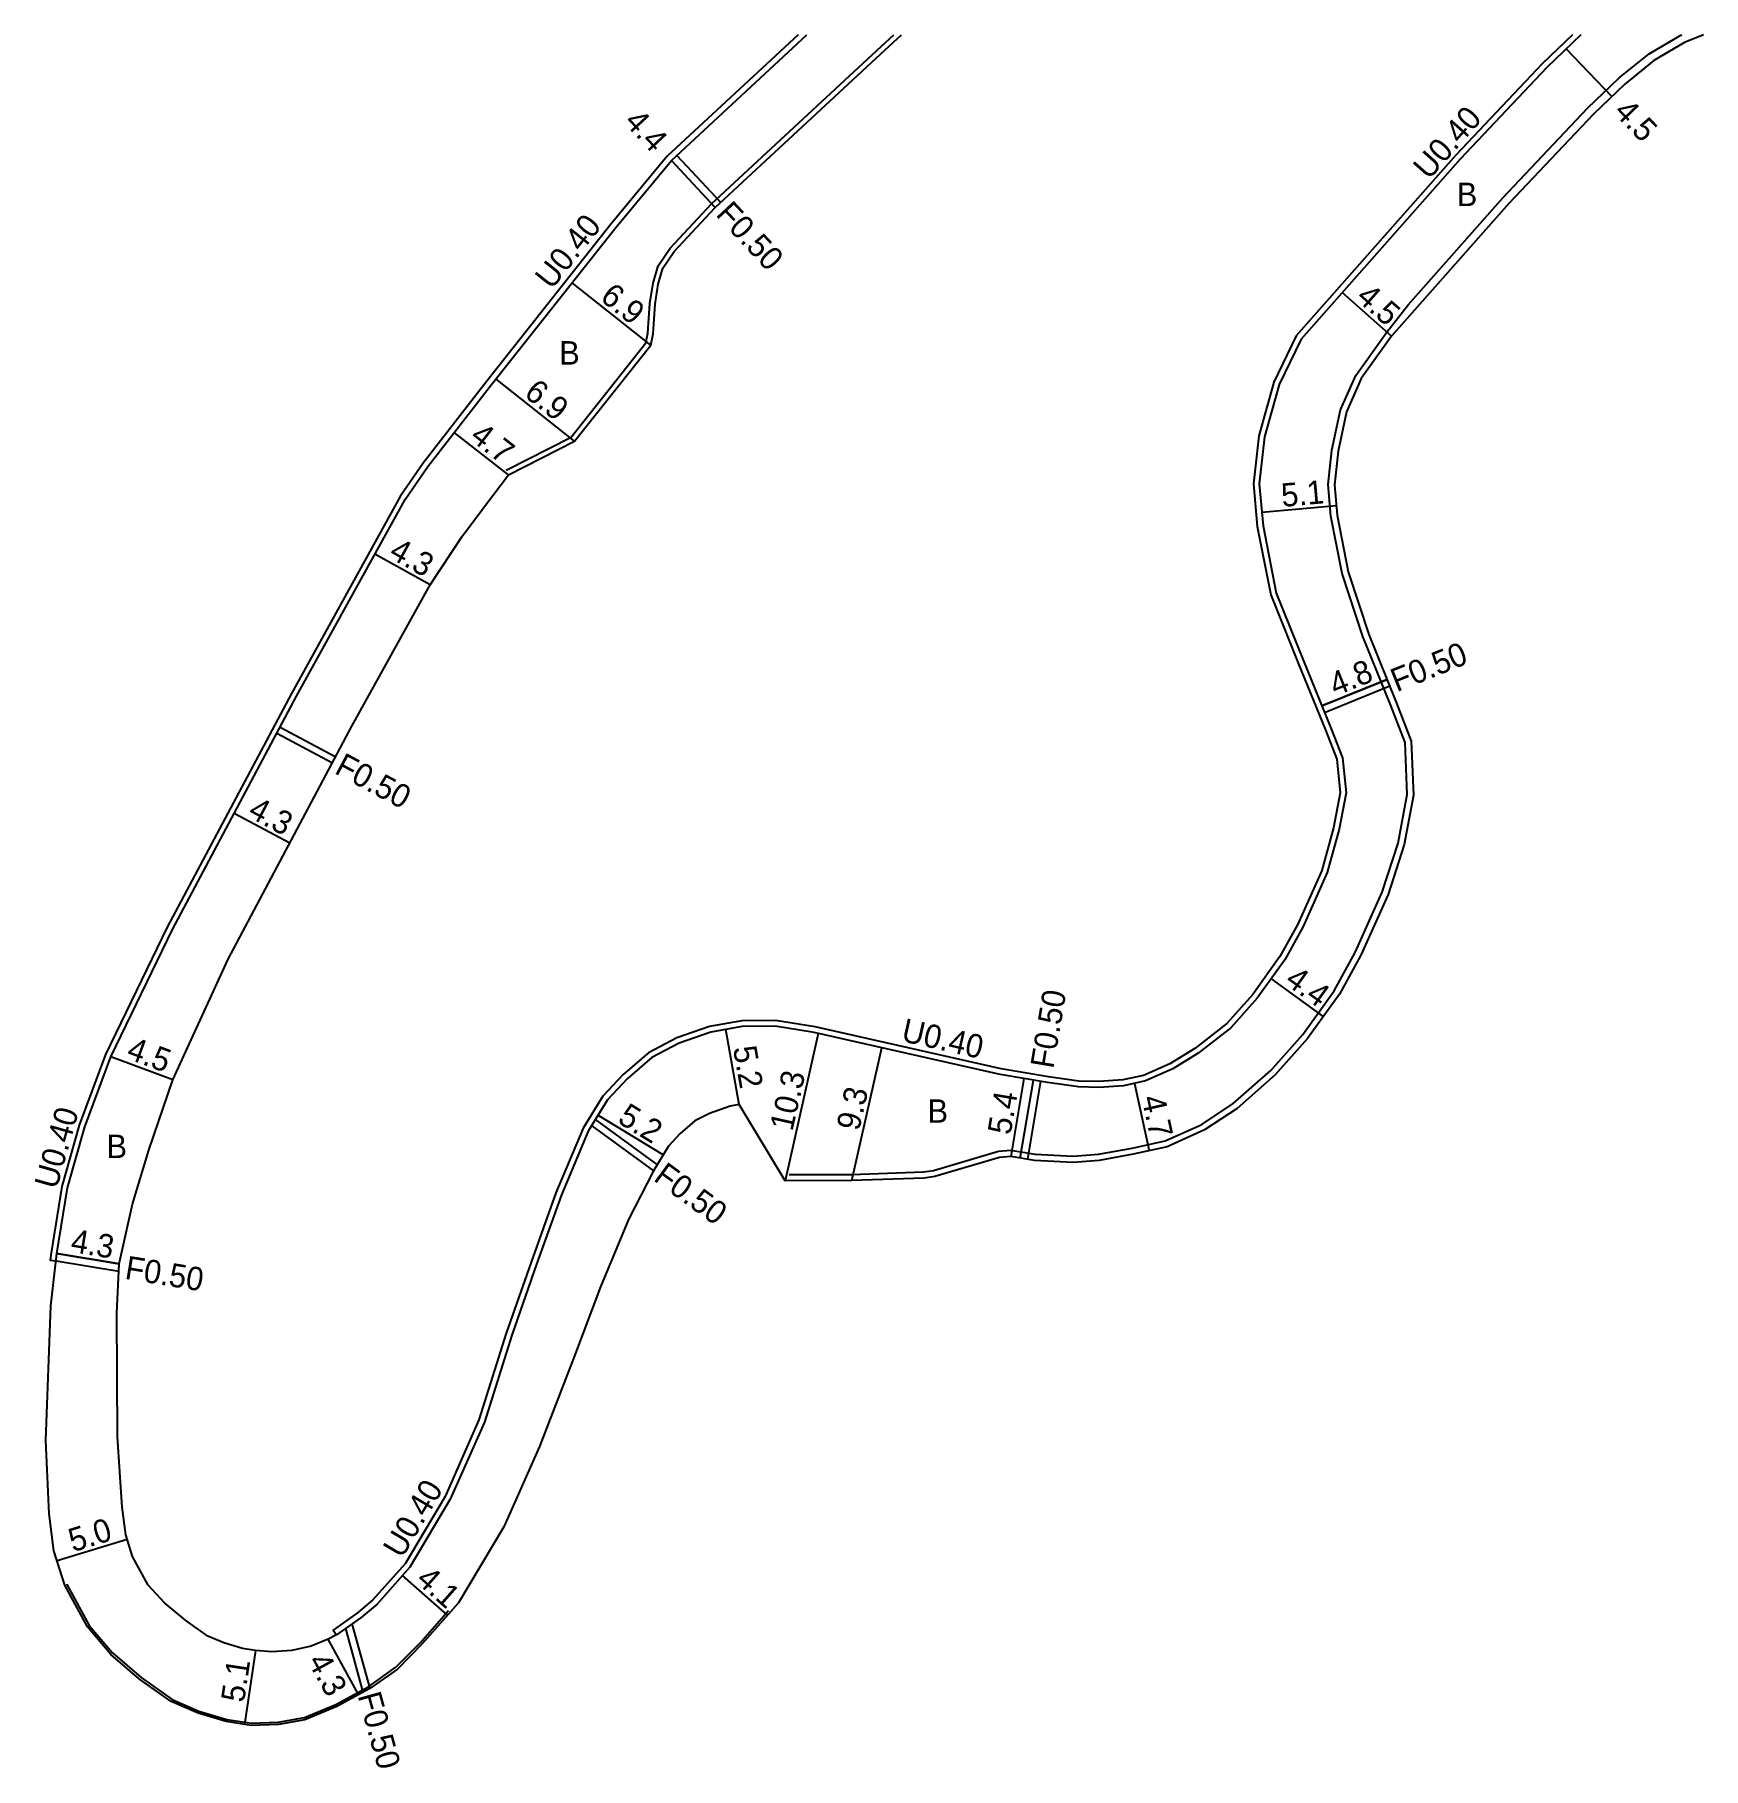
# Model space of a CAD drawing. Header units: metres. Extents: x 0 to 4000, y -99000 to -96000.
# Drawn here: x 2934.8 to 3048.7, y -97918.3 to -97800 of the extents above; entities that cross this region are included whole.
import ezdxf

# ---------------------------------------------------------------- set-up
doc = ezdxf.new("R2010")
doc.units = ezdxf.units.M
doc.header["$LTSCALE"] = 2.5
for name, color, linetype in [('側溝・桝', 7, 'Continuous'), ('幅員', 7, 'Continuous'), ('歩道・分離帯・安全施設', 7, 'Continuous'), ('舗装', 7, 'Continuous'), ('道路', 7, 'Continuous')]:
    doc.layers.add(name, color=color, linetype=linetype)
doc.styles.get("Standard").update_dxf_attribs({"font": ''})
doc.styles.get('Standard').set_extended_font_data('@MS PGothic')

msp = doc.modelspace()

# ---------------------------------------------------------------- texts
at = {"layer": '側溝・桝'}
for s, rotation, p in [('U0.40', 48.54, (3029.95, -97809.97)), ('U0.40', 51.6211, (2970.08, -97817.46)), ('F0.50', 312.8632, (2981.22, -97812.31)), ('F0.50', 22.0365, (3027.76, -97844.89)), ('F0.50', 331.8808, (2955.18, -97850.38)), ('F0.50', 80.4233, (3004.32, -97870.63)), ('U0.40', 347.2988, (2993.88, -97868.69)), ('U0.40', 74.1269, (2936.29, -97878.87)), ('F0.50', 323.7752, (2976.96, -97878.17)), ('F0.50', 350.7176, (2940.89, -97884.92)), ('U0.40', 59.218, (2959.86, -97904.07)), ('F0.50', 285.5135, (2956.83, -97913.37))]:
    msp.add_text(s, height=1.6, rotation=rotation, dxfattribs=at).set_placement(p)
at = {"layer": '幅員'}
for s, rotation, p in [('4.5', 313.806, (3042.51, -97805.34)), ('4.4', 312.8632, (2974.96, -97806)), ('6.9', 321.6211, (2973.31, -97818.08)), ('4.5', 318.5504, (3024.91, -97818.05)), ('6.9', 321.6211, (2968.12, -97824.64)), ('4.7', 322.1811, (2964.42, -97827.61)), ('5.1', 5.0659, (3019.95, -97832.24)), ('4.3', 331.052, (2958.89, -97835.66)), ('4.8', 22.0365, (3023.57, -97845.17)), ('4.3', 332.0079, (2949.27, -97853.35)), ('4.4', 324.1775, (3020.05, -97864.76)), ('4.5', 339.6514, (2940.98, -97869.86)), ('5.2', 279.9846, (2982.45, -97869.16)), ('10.3', 77.2988, (2986.51, -97874.9)), ('9.3', 77.2988, (2991.06, -97874.88)), ('5.4', 80.4233, (3001.4, -97875.15)), ('4.7', 282.3745, (3010.33, -97872.57)), ('5.2', 328.5518, (2974.5, -97874.22)), ('4.3', 350.7176, (2937.19, -97883.08)), ('5.0', 17.1049, (2937.4, -97903.59)), ('4.1', 318.5019, (2960.74, -97905.59)), ('5.1', 81.4506, (2949.08, -97913.89)), ('4.3', 298.7211, (2953.39, -97911.02))]:
    msp.add_text(s, height=1.6, rotation=rotation, dxfattribs=at).set_placement(p)
at = {"layer": '舗装'}
for p in [(3031.86, -97811.7), (2970.6, -97822.52), (2995.74, -97874.27), (2939.7, -97876.68)]:
    msp.add_text('B', height=1.6, dxfattribs=at).set_placement(p)

# ---------------------------------------------------------------- linework, layer by layer
at = {"layer": '側溝・桝'}
for points in [[(2986.91, -97800), (2977.97, -97808.3), (2974.14, -97812.92), (2965.66, -97823.64), (2961.31, -97829.24), (2959.75, -97831.52), (2952.32, -97844.96), (2943.84, -97860.91), (2939.63, -97869.62), (2937.84, -97874.44), (2936.65, -97878.63), (2935.91, -97883.14), (2935.85, -97883.64), (2936.25, -97883.69)], [(3039.76, -97800), (3037.71, -97801.96), (3031.79, -97808.22), (3020.9, -97820.55), (3019.37, -97823.73), (3018.34, -97827.38), (3017.98, -97830.66), (3018.24, -97833.57), (3019.16, -97838.24), (3021.03, -97842.89), (3022.91, -97847.53), (3023.66, -97849.46), (3023.9, -97851.74), (3023.45, -97854.15), (3022.64, -97857.05), (3021.01, -97860.71), (3019.79, -97862.93), (3017.93, -97865.51), (3016.16, -97867.5), (3013.99, -97869.2), (3012.28, -97870.24), (3010.48, -97871.04), (3009.06, -97871.35), (3007.42, -97871.46), (3006.06, -97871.43), (3004, -97871.13), (3000.76, -97870.58), (2988.07, -97867.72), (2985.36, -97867.28), (2983.06, -97867.31), (2980.85, -97867.7), (2978.63, -97868.48), (2976.7, -97869.49), (2974.95, -97870.98), (2973.57, -97872.45), (2972.22, -97874.65), (2970.36, -97879.05), (2968.68, -97883.78), (2966.98, -97888.63), (2965.11, -97894.56), (2962.81, -97899.78), (2960.07, -97904.37), (2957.88, -97906.84), (2956.83, -97907.72), (2955.16, -97908.9), (2955.39, -97909.22)], [(2981.25, -97811.8), (2978.26, -97808.58)], [(2978.63, -97808.24), (2981.62, -97811.46)], [(3022.65, -97845.81), (3027.1, -97844.01)], [(3027.28, -97844.48), (3022.83, -97846.28)], [(2955.11, -97849.73), (2951.31, -97847.7)], [(2951.55, -97847.26), (2955.34, -97849.29)], [(3002.06, -97876.68), (3002.96, -97871.36)], [(3003.45, -97871.44), (3002.55, -97876.76)], [(2972.81, -97874.47), (2977.02, -97877.55)], [(2977.28, -97877.12), (2973.07, -97874.04)], [(2940.55, -97883.89), (2936.31, -97883.19)], [(2936.25, -97883.69), (2940.53, -97884.39)], [(2957.22, -97913.13), (2956.02, -97908.79)], [(2956.45, -97908.48), (2957.67, -97912.88)]]:
    msp.add_lwpolyline(points, dxfattribs=at)
at = {"layer": '幅員'}
for points in [[(3042.44, -97804.22), (3039.32, -97800.97)], [(2981.25, -97811.8), (2978.26, -97808.58)], [(2976.84, -97821.2), (2971.47, -97816.94)], [(3027.4, -97820.59), (3024.03, -97817.61)], [(2971.64, -97827.75), (2966.27, -97823.5)], [(2967.14, -97830.05), (2963.42, -97827.16)], [(3023.64, -97832.17), (3018.56, -97832.62)], [(2961.79, -97837.55), (2958.02, -97835.46)], [(3027.1, -97844.01), (3022.65, -97845.81)], [(2952.2, -97855.19), (2948.41, -97853.17)], [(3019.19, -97864.45), (3022.76, -97867.03)], [(2982.88, -97873.03), (2981.97, -97867.91)], [(2988.28, -97868.18), (2986.02, -97878.23)], [(2990.56, -97878.22), (2992.61, -97869.15)], [(2944.22, -97871.34), (2940, -97869.77)], [(3002.31, -97871.25), (3001.41, -97876.57)], [(3009.86, -97871.59), (3010.87, -97876.18)], [(2977.68, -97876.46), (2973.24, -97873.75)], [(2936.31, -97883.19), (2940.55, -97883.89)], [(2941.11, -97902.71), (2936.33, -97904.18)], [(2962.97, -97907.89), (2959.9, -97905.17)], [(2949.87, -97910.3), (2949.11, -97915.34)], [(2956.9, -97913.3), (2954.83, -97909.53)]]:
    msp.add_lwpolyline(points, dxfattribs=at)
at = {"layer": '歩道・分離帯・安全施設'}
for points in [[(2966.98, -97829.73), (2971.41, -97827.47), (2976.51, -97821.04), (2976.64, -97820.37), (2976.78, -97818.36), (2977, -97816.96), (2977.35, -97815.78), (2978.17, -97814.58), (2981, -97811.55), (2992.6, -97800.78), (2993.43, -97800)], [(2986.3, -97877.8), (2990.55, -97877.8), (2995.46, -97877.62), (2996.14, -97877.53), (3000.57, -97876.22), (3001.43, -97876.14), (3003.08, -97876.42), (3005.67, -97876.55), (3007.4, -97876.42), (3009.7, -97876), (3011.96, -97875.5), (3014.45, -97874.39), (3016.6, -97872.95), (3019.16, -97870.71), (3021.35, -97868.25), (3023.5, -97865.27), (3024.93, -97862.65), (3026.77, -97858.53), (3027.85, -97855.18), (3028.47, -97851.87), (3028.33, -97848.32), (3027.35, -97845.78), (3025.45, -97841.09), (3024.04, -97836.78), (3023.27, -97832.86), (3023.08, -97830.71), (3023.34, -97828.36), (3023.91, -97825.6), (3024.96, -97823.26), (3027.06, -97820.34), (3028.54, -97818.45), (3035, -97811.14), (3040.79, -97805.02), (3042.95, -97802.95), (3044.99, -97801.3), (3047.15, -97800.03), (3047.23, -97800)], [(2936.98, -97905.76), (2936.99, -97905.78), (2938.52, -97908.58), (2940.1, -97910.45), (2942.05, -97912.13), (2944.17, -97913.64), (2946, -97914.43), (2947.9, -97915), (2949.59, -97915.25), (2951.42, -97915.19), (2953.2, -97914.87), (2955.34, -97913.97), (2957.59, -97912.74), (2959.45, -97911.44), (2961.12, -97909.74), (2963.03, -97907.57)]]:
    msp.add_lwpolyline(points, dxfattribs=at)
at = {"layer": '道路'}
for points in [[(3048.69, -97800), (3047.41, -97800.54), (3045.31, -97801.77), (3043.32, -97803.37), (3041.19, -97805.42), (3035.41, -97811.53), (3027.4, -97820.59), (3025.34, -97823.47), (3024.32, -97825.74), (3023.76, -97828.43), (3023.51, -97830.72), (3023.69, -97832.8), (3024.45, -97836.67), (3025.85, -97840.94), (3027.75, -97845.62), (3028.75, -97848.23), (3028.9, -97851.9), (3028.27, -97855.28), (3027.17, -97858.68), (3025.31, -97862.84), (3023.86, -97865.5), (3021.68, -97868.52), (3019.46, -97871.01), (3016.86, -97873.29), (3014.65, -97874.76), (3012.09, -97875.91), (3009.78, -97876.42), (3007.45, -97876.84), (3005.67, -97876.98), (3003.04, -97876.85), (3001.41, -97876.57), (3000.65, -97876.64), (2996.23, -97877.95), (2995.5, -97878.05), (2990.56, -97878.22), (2986.02, -97878.23), (2982.88, -97873.03), (2982.27, -97873.14), (2980.86, -97873.63), (2979.86, -97874.15), (2978.83, -97875.03), (2978.05, -97875.87), (2977.02, -97877.55), (2975.32, -97880.88), (2973.41, -97885.46), (2971.63, -97890.18), (2969.24, -97896.37), (2966.81, -97901.85), (2963.72, -97907.04), (2961.23, -97909.85), (2959.55, -97911.56), (2957.67, -97912.88), (2955.41, -97914.12), (2953.24, -97915.02), (2951.44, -97915.34), (2949.58, -97915.41), (2947.86, -97915.15), (2945.95, -97914.58), (2944.1, -97913.78), (2941.95, -97912.26), (2939.99, -97910.56), (2938.39, -97908.67), (2936.84, -97905.84), (2936.11, -97903.48), (2935.78, -97900.96), (2935.55, -97895.95), (2935.89, -97886.76), (2936.31, -97883.19), (2937.04, -97878.72), (2938.22, -97874.56), (2940, -97869.77), (2944.2, -97861.09), (2952.67, -97845.15), (2960.09, -97831.73), (2961.63, -97829.47), (2965.97, -97823.88), (2974.45, -97813.17), (2978.26, -97808.58), (2987.5, -97800)], [(3040.33, -97800), (3038, -97802.24), (3032.09, -97808.49), (3021.23, -97820.78), (3019.74, -97823.87), (3018.74, -97827.46), (3018.38, -97830.66), (3018.64, -97833.52), (3019.54, -97838.13), (3021.4, -97842.74), (3023.28, -97847.39), (3024.05, -97849.37), (3024.3, -97851.76), (3023.84, -97854.24), (3023.02, -97857.19), (3021.37, -97860.88), (3020.13, -97863.14), (3018.24, -97865.76), (3016.43, -97867.79), (3014.21, -97869.53), (3012.47, -97870.59), (3010.61, -97871.42), (3009.11, -97871.75), (3007.43, -97871.86), (3006.03, -97871.83), (3003.93, -97871.52), (3000.69, -97870.97), (2987.99, -97868.11), (2985.33, -97867.68), (2983.09, -97867.71), (2980.95, -97868.09), (2978.79, -97868.84), (2976.92, -97869.82), (2975.23, -97871.27), (2973.89, -97872.7), (2972.58, -97874.84), (2970.74, -97879.19), (2969.05, -97883.92), (2967.36, -97888.76), (2965.49, -97894.71), (2963.16, -97899.96), (2960.4, -97904.61), (2958.16, -97907.13), (2957.08, -97908.04), (2955.39, -97909.22), (2954.83, -97909.53), (2953.67, -97910), (2952.35, -97910.3), (2950.99, -97910.38), (2949.87, -97910.3), (2948.98, -97910.16), (2947.7, -97909.78), (2946.61, -97909.31), (2945.1, -97908.24), (2943.65, -97907.05), (2942.54, -97905.83), (2941.47, -97903.88), (2941.01, -97902.41), (2940.76, -97900.52), (2940.45, -97895.71), (2940.39, -97887.26), (2940.55, -97883.89), (2941.46, -97879.83), (2942.58, -97876.14), (2944.22, -97871.34), (2947.99, -97863.11), (2956.45, -97847.2), (2961.79, -97837.55), (2963.94, -97834.27), (2965.49, -97832.2), (2967.14, -97830.05), (2971.64, -97827.75), (2976.84, -97821.2), (2977, -97820.41), (2977.14, -97818.39), (2977.34, -97817.04), (2977.67, -97815.93), (2978.45, -97814.81), (2981.25, -97811.8), (2992.85, -97801.04), (2993.95, -97800)]]:
    msp.add_lwpolyline(points, dxfattribs=at)

msp.set_redraw_order([(e.dxf.handle, doc.entitydb.next_handle()) for e in msp.query("TEXT MTEXT ATTDEF DIMENSION ARC_DIMENSION")])  # texts and dimensions are drawn at this point

doc.saveas('drawing.dxf')
